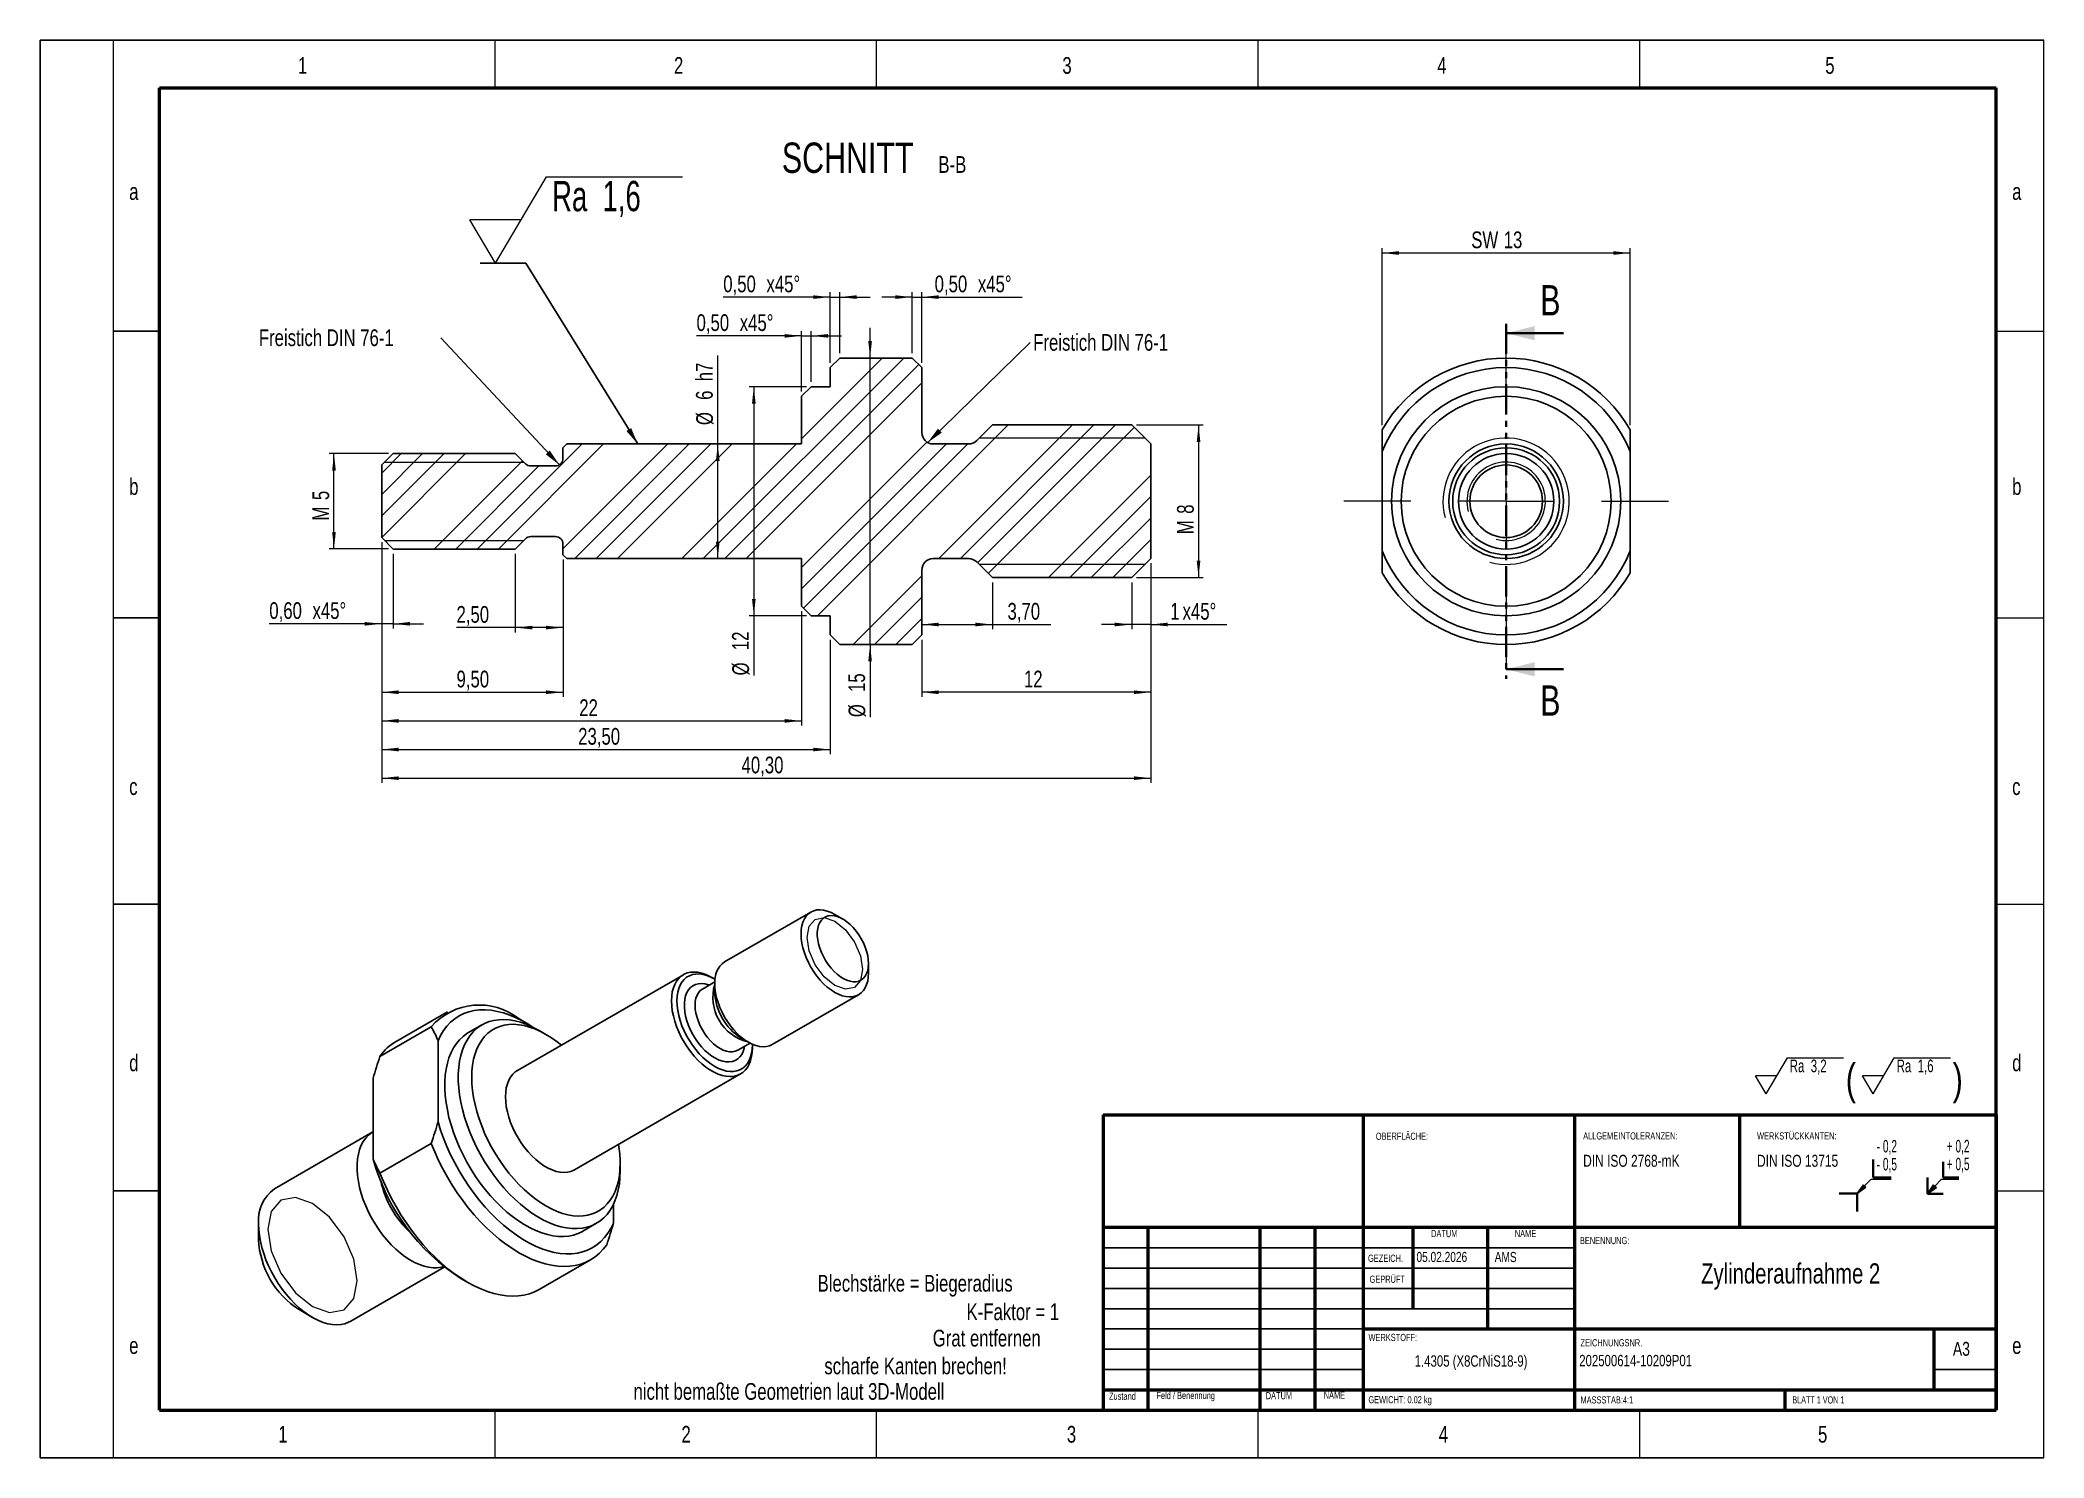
# Model space of a CAD drawing. Header units: millimetres. Extents: x 0 to 420, y 0 to 297.
import ezdxf

# ---------------------------------------------------------------- set-up
doc = ezdxf.new("R2010")
doc.units = ezdxf.units.MM
doc.header["$PDSIZE"] = -1
doc.linetypes.add('PHANTOM', pattern=[12.7, 6.35, -1.27, 1.27, -1.27, 1.27, -1.27])
doc.styles.add('SLDTEXTSTYLE0', font='TXT', dxfattribs={"width": 0.605})
doc.styles.add('SLDTEXTSTYLE1', font='TXT', dxfattribs={"width": 0.678571})
doc.styles.add('SLDTEXTSTYLE2', font='TXT', dxfattribs={"width": 0.75})
doc.styles.add('SLDTEXTSTYLE3', font='TXT', dxfattribs={"width": 0.692308})
doc.dimstyles.new('SLDDIMSTYLE0', dxfattribs={"dimtxt": 3.5, "dimasz": 3.556, "dimexe": 0, "dimexo": 0.0625, "dimgap": 0.875, "dimtad": 1, "dimlfac": 0.25, "dimrnd": 1e-09, "dimzin": 12, "dimdsep": 46, "dimtxsty": 'SLDTEXTSTYLE2', "dimsah": 1, "dimcen": 0.09, "dimadec": 0, "dimazin": 3, "dimtfac": 1, "dimtdec": 3, "dimtofl": 0, "dimtmove": 0, "dimatfit": 3, "dimfxl": 1, "dimfrac": 2, "dimtolj": 1, "dimtzin": 12, "dimarcsym": 0})
doc.dimstyles.new('SLDDIMSTYLE1', dxfattribs={"dimtxt": 3.5, "dimasz": 3.556, "dimexe": 0, "dimexo": 0.0625, "dimgap": 0.875, "dimtad": 1, "dimlfac": 0.25, "dimrnd": 1e-09, "dimzin": 12, "dimdsep": 46, "dimtxsty": 'SLDTEXTSTYLE2', "dimsah": 1, "dimcen": 0.09, "dimadec": 0, "dimazin": 3, "dimtfac": 1, "dimtdec": 3, "dimtmove": 0, "dimatfit": 0, "dimfxl": 1, "dimfrac": 2, "dimtolj": 1, "dimtzin": 12, "dimarcsym": 0})
doc.dimstyles.new('SLDDIMSTYLE2', dxfattribs={"dimtxt": 3.5, "dimasz": 3.556, "dimexe": 0, "dimexo": 0.0625, "dimgap": 0.875, "dimtad": 1, "dimlfac": 0.25, "dimrnd": 1e-09, "dimzin": 12, "dimdsep": 46, "dimtxsty": 'SLDTEXTSTYLE2', "dimsah": 1, "dimcen": 0.09, "dimadec": 0, "dimazin": 3, "dimtfac": 1, "dimtdec": 3, "dimtofl": 0, "dimtmove": 0, "dimatfit": 3, "dimfxl": 1, "dimfrac": 2, "dimtolj": 1, "dimarcsym": 0})
doc.dimstyles.new('SLDDIMSTYLE3', dxfattribs={"dimtxt": 3.5, "dimasz": 3.556, "dimexe": 0, "dimexo": 0.0625, "dimgap": 0.875, "dimtad": 1, "dimlfac": 0.25, "dimrnd": 1e-09, "dimdsep": 46, "dimtxsty": 'SLDTEXTSTYLE2', "dimsah": 1, "dimcen": 0.09, "dimadec": 0, "dimazin": 2, "dimtfac": 1, "dimtdec": 3, "dimtmove": 0, "dimatfit": 0, "dimfxl": 1, "dimfrac": 2, "dimtolj": 1, "dimtzin": 12, "dimarcsym": 0})
doc.dimstyles.new('SLDDIMSTYLE4', dxfattribs={"dimtxt": 0.18, "dimasz": 3.556, "dimexe": 0, "dimexo": 0.0625, "dimgap": 0, "dimtad": 0, "dimtih": 1, "dimtoh": 1, "dimdec": 0, "dimrnd": 1e-09, "dimzin": 0, "dimdsep": 46, "dimtxsty": 'Standard', "dimsah": 1, "dimcen": 0.09, "dimadec": 0, "dimazin": 0, "dimtfac": 3.556, "dimtdec": 0, "dimtofl": 0, "dimtmove": 0, "dimatfit": 3, "dimfxl": 1, "dimfrac": 2, "dimtolj": 1, "dimtzin": 0, "dimarcsym": 0})

msp = doc.modelspace()

# ---------------------------------------------------------------- texts
at = {"color": 7, "linetype": 'Continuous', "lineweight": 0}
for s, insert, char_height, attachment_point, style in [('1', (54.045, 293.436), 3.5, 1, 'SLDTEXTSTYLE2'), ('2', (132.859, 293.436), 3.5, 1, 'SLDTEXTSTYLE2'), ('3', (214.256, 293.436), 3.5, 1, 'SLDTEXTSTYLE2'), ('4', (292.836, 293.436), 3.5, 1, 'SLDTEXTSTYLE2'), ('5', (374.145, 293.436), 3.5, 1, 'SLDTEXTSTYLE2'), ('a', (18.679, 267.017), 3.5, 1, 'SLDTEXTSTYLE2'), ('a', (413.315, 267.017), 3.5, 1, 'SLDTEXTSTYLE2'), ('b', (18.679, 205.231), 3.5, 1, 'SLDTEXTSTYLE2'), ('b', (413.315, 205.231), 3.5, 1, 'SLDTEXTSTYLE2'), ('c', (18.679, 142.374), 3.5, 1, 'SLDTEXTSTYLE2'), ('c', (413.315, 142.374), 3.5, 1, 'SLDTEXTSTYLE2'), ('d', (18.679, 84.517), 3.5, 1, 'SLDTEXTSTYLE2'), ('d', (413.315, 84.517), 3.5, 1, 'SLDTEXTSTYLE2'), ('OBERFLÄCHE:', (279.951, 68.151), 1.5, 1, 'SLDTEXTSTYLE2'), ('DATUM', (291.536, 47.758), 1.5, 1, 'SLDTEXTSTYLE2'), ('NAME', (309.084, 47.758), 1.5, 1, 'SLDTEXTSTYLE2'), ('BENENNUNG:', (322.731, 46.302), 1.5, 1, 'SLDTEXTSTYLE2'), ('GEZEICH.', (278.316, 42.584), 1.5, 1, 'SLDTEXTSTYLE2'), ('05.02.2026', (288.472, 43.173), 2.1167, 1, 'SLDTEXTSTYLE2'), ('AMS', (304.868, 43.16), 2.1167, 1, 'SLDTEXTSTYLE2'), ('Blechstärke = Biegeradius', (162.956, 38.351), 3.5, 1, 'SLDTEXTSTYLE2'), ('GEPRÜFT', (278.64, 38.199), 1.5, 1, 'SLDTEXTSTYLE2'), ('Zylinderaufnahme 2', (366.903, 40.78), 4.23333, 2, 'SLDTEXTSTYLE2'), ('K-Faktor = 1', (194.174, 32.382), 3.5, 1, 'SLDTEXTSTYLE2'), ('Grat entfernen', (187.087, 26.861), 3.5, 1, 'SLDTEXTSTYLE2'), ('WERKSTOFF:', (278.421, 26.01), 1.5, 1, 'SLDTEXTSTYLE2'), ('e', (18.679, 25.307), 3.5, 1, 'SLDTEXTSTYLE2'), ('scharfe Kanten brechen!', (164.366, 21.036), 3.5, 1, 'SLDTEXTSTYLE2'), ('1.4305 (X8CrNiS18-9)', (299.911, 21.509), 2.38125, 2, 'SLDTEXTSTYLE2'), ('202500614-10209P01', (322.588, 21.598), 2.38125, 1, 'SLDTEXTSTYLE2'), ('ZEICHNUNGSNR.', (322.849, 24.892), 1.5, 1, 'SLDTEXTSTYLE2'), ('A3', (400.896, 24.324), 2.9104, 1, 'SLDTEXTSTYLE2'), ('e', (413.315, 25.307), 3.5, 1, 'SLDTEXTSTYLE2'), ('nicht bemaßte Geometrien laut 3D-Modell', (124.374, 15.693), 3.5, 1, 'SLDTEXTSTYLE2'), ('Zustand', (224.035, 13.697), 1.5, 1, 'SLDTEXTSTYLE2'), ('Feld / Benennung', (233.972, 13.846), 1.5, 1, 'SLDTEXTSTYLE2'), ('DATUM', (256.885, 13.809), 1.5, 1, 'SLDTEXTSTYLE2'), ('NAME', (269.035, 13.937), 1.5, 1, 'SLDTEXTSTYLE2'), ('GEWICHT: 0.02 kg', (278.393, 12.973), 1.4986, 1, 'SLDTEXTSTYLE2'), ('MASSSTAB:4:1', (322.849, 12.924), 1.5, 1, 'SLDTEXTSTYLE2'), ('BLATT 1 VON 1', (367.254, 12.924), 1.5, 1, 'SLDTEXTSTYLE3'), ('1', (49.926, 6.722), 3.5, 1, 'SLDTEXTSTYLE2'), ('2', (134.423, 6.722), 3.5, 1, 'SLDTEXTSTYLE2'), ('3', (215.194, 6.722), 3.5, 1, 'SLDTEXTSTYLE2'), ('4', (293.141, 6.722), 3.5, 1, 'SLDTEXTSTYLE2'), ('5', (372.627, 6.722), 3.5, 1, 'SLDTEXTSTYLE2')]:
    msp.add_mtext(s, dxfattribs=dict(at, insert=insert, char_height=char_height, attachment_point=attachment_point, style=style))
at = {"color": 7, "linetype": 'Continuous', "char_height": 6.35, "attachment_point": 1, "style": 'SLDTEXTSTYLE2'}
for insert in [(314.406, 245.679), (314.406, 161.838)]:
    msp.add_mtext('B', dxfattribs=dict(at, insert=insert))

# ---------------------------------------------------------------- blocks, each defined once
blk = doc.blocks.new('SW_NOTE_0')
at = {"color": 0, "linetype": 'Continuous', "lineweight": 0, "insert": (0, 4.51), "char_height": 3.5, "attachment_point": 1, "style": 'SLDTEXTSTYLE0'}
blk.add_mtext('+ 0,5', dxfattribs=at)
blk = doc.blocks.new('SW_NOTE_0_1')
at = {"color": 0, "linetype": 'Continuous', "lineweight": 0, "insert": (0, 4.51), "char_height": 3.5, "attachment_point": 1, "style": 'SLDTEXTSTYLE0'}
blk.add_mtext('+ 0,2', dxfattribs=at)
blk = doc.blocks.new('SW_NOTE_0_2')
at = {"color": 0, "linetype": 'Continuous', "lineweight": 0, "insert": (0, 4.51), "char_height": 3.5, "attachment_point": 1, "style": 'SLDTEXTSTYLE0'}
blk.add_mtext('- 0,2', dxfattribs=at)
blk = doc.blocks.new('SW_NOTE_0_3')
at = {"color": 0, "linetype": 'Continuous', "lineweight": 0, "insert": (0, 4.51), "char_height": 3.5, "attachment_point": 1, "style": 'SLDTEXTSTYLE0'}
blk.add_mtext('- 0,5', dxfattribs=at)
blk = doc.blocks.new('Block3')
at = {"linetype": 'Continuous'}
for points in [[(735.45, 277.8), (737.92, 279.57), (737.22, 280.27)], [(755.16, 277.71), (757.62, 279.47), (756.78, 280.26)]]:
    blk.add_hatch(color=7, dxfattribs=at).paths.add_polyline_path(points, flags=0)
at = {"color": 7, "linetype": 'Continuous', "lineweight": 35}
for p, q in [((739.95, 287.3), (739.95, 282.3)), ((759.52, 286.66), (759.52, 282.3)), ((739.95, 282.3), (744.95, 282.3)), ((755.16, 277.71), (755.16, 282.3)), ((759.52, 282.3), (763.89, 282.3)), ((730.45, 277.8), (735.45, 277.8)), ((735.45, 277.8), (735.45, 272.8)), ((759.52, 277.71), (755.16, 277.71))]:
    blk.add_line(p, q, dxfattribs=at)
at = {"color": 7, "linetype": 'Continuous', "lineweight": 18}
for p, q in [((735.45, 277.8), (739.45, 281.8)), ((735.45, 277.8), (737.22, 280.27)), ((737.22, 280.27), (737.92, 279.57)), ((739.45, 281.8), (744.95, 281.8)), ((755.16, 277.71), (759.02, 281.8)), ((755.16, 277.71), (756.78, 280.26)), ((756.78, 280.26), (757.62, 279.47)), ((759.02, 281.8), (763.89, 281.8)), ((735.45, 277.8), (737.92, 279.57)), ((755.16, 277.71), (757.62, 279.47))]:
    blk.add_line(p, q, dxfattribs=at)
at = {"color": 7, "linetype": 'Continuous', "lineweight": 0}
for p in [(737.57, 279.92), (757.2, 279.87)]:
    blk.add_point(p, dxfattribs=at)
for name, p in [('SW_NOTE_0_2', (740.95, 288.28)), ('SW_NOTE_0_1', (760.52, 288.3)), ('SW_NOTE_0_3', (740.95, 283.28)), ('SW_NOTE_0', (760.52, 283.3))]:
    blk.add_blockref(name, p, dxfattribs=at)
blk = doc.blocks.new('SW_NOTE_0_4')
at = {"color": 0, "linetype": 'Continuous', "lineweight": 0}
for p, q in [((-4.95, -3.78), (-0.49, 3.78)), ((-0.49, 3.78), (11.28, 3.78)), ((17.46, -3.78), (21.92, 3.78)), ((21.92, 3.78), (33.69, 3.78)), ((-4.95, -3.78), (-7.18, 0)), ((-2.72, 0), (-7.18, 0)), ((17.46, -3.78), (15.23, 0)), ((19.69, 0), (15.23, 0))]:
    blk.add_line(p, q, dxfattribs=at)
at = {"color": 0, "linetype": 'Continuous', "lineweight": 0, "attachment_point": 1}
for s, insert, char_height, style in [('Ra  3,2', (0, 3.41), 2.646, 'SLDTEXTSTYLE1'), ('(', (11.75, 2.54), 6.35, 'SLDTEXTSTYLE2'), ('Ra  1,6', (22.41, 3.41), 2.646, 'SLDTEXTSTYLE1'), (')', (34.15, 2.54), 6.35, 'SLDTEXTSTYLE2')]:
    blk.add_mtext(s, dxfattribs=dict(at, insert=insert, char_height=char_height, style=style))
blk = doc.blocks.new('SW_NOTE_0_5')
at = {"color": 0, "linetype": 'Continuous', "lineweight": 0, "attachment_point": 1, "style": 'SLDTEXTSTYLE2'}
for s, insert, char_height in [('ALLGEMEINTOLERANZEN:', (0, 1.93), 1.5), ('DIN ISO 2768-mK', (0, -2.78), 2.5)]:
    blk.add_mtext(s, dxfattribs=dict(at, insert=insert, char_height=char_height))
blk = doc.blocks.new('SW_NOTE_0_6')
at = {"color": 0, "linetype": 'Continuous', "lineweight": 0, "attachment_point": 1, "style": 'SLDTEXTSTYLE2'}
for s, insert, char_height in [('WERKSTÜCKKANTEN:', (0, 1.93), 1.5), ('DIN ISO 13715', (0, -2.78), 2.5)]:
    blk.add_mtext(s, dxfattribs=dict(at, insert=insert, char_height=char_height))
blk = doc.blocks.new('_D')
at = {"color": 7, "linetype": 'Continuous', "lineweight": 0}
for p, q in [((281.27, 216.36), (281.27, 253.4)), ((281.27, 252.4), (333.27, 252.4)), ((333.27, 216.36), (333.27, 253.4))]:
    blk.add_line(p, q, dxfattribs=at)
at = {"color": 7, "linetype": 'Continuous', "lineweight": 18}
for points in [[(281.27, 252.4), (284.82, 252.01), (284.82, 252.78)], [(333.27, 252.4), (329.71, 252.78), (329.71, 252.01)]]:
    blk.add_solid(points, dxfattribs=at)
at = {"color": 7, "linetype": 'Continuous', "lineweight": 18, "char_height": 3.5, "attachment_point": 1, "style": 'SLDTEXTSTYLE2'}
for s, insert in [('SW', (299.95, 256.91)), ('13', (306.75, 256.91))]:
    blk.add_mtext(s, dxfattribs=dict(at, insert=insert))
blk = doc.blocks.new('SW_CENTERMARKSYMBOL_0')
at = {"color": 0, "linetype": 'Continuous', "lineweight": 18}
for p, q in [((0, 20), (0, 34)), ((0, 0), (0, 10)), ((-20, 0), (-34, 0)), ((0, 0), (-10, 0)), ((0, 0), (0, -10)), ((0, 0), (10, 0)), ((20, 0), (34, 0)), ((0, -20), (0, -34))]:
    blk.add_line(p, q, dxfattribs=at)
blk = doc.blocks.new('_D_1')
at = {"color": 7, "linetype": 'Continuous', "lineweight": 0}
for p, q in [((232.8, 187.4), (232.8, 159.4)), ((184.8, 171.4), (184.8, 159.4)), ((232.8, 160.4), (184.8, 160.4))]:
    blk.add_line(p, q, dxfattribs=at)
at = {"color": 7, "linetype": 'Continuous', "lineweight": 18}
for points in [[(184.8, 160.4), (188.35, 160.01), (188.35, 160.78)], [(232.8, 160.4), (229.24, 160.78), (229.24, 160.01)]]:
    blk.add_solid(points, dxfattribs=at)
at = {"color": 7, "linetype": 'Continuous', "lineweight": 18, "insert": (206.21, 164.91), "char_height": 3.5, "attachment_point": 1, "style": 'SLDTEXTSTYLE2'}
blk.add_mtext('12', dxfattribs=at)
blk = doc.blocks.new('_D_2')
at = {"color": 7, "linetype": 'Continuous', "lineweight": 0}
for p, q in [((71.6, 191.8), (71.6, 159.4)), ((109.6, 188.2), (109.6, 159.4)), ((71.6, 160.4), (109.6, 160.4))]:
    blk.add_line(p, q, dxfattribs=at)
at = {"color": 7, "linetype": 'Continuous', "lineweight": 18}
for points in [[(71.6, 160.4), (75.15, 160.01), (75.15, 160.78)], [(109.6, 160.4), (106.04, 160.78), (106.04, 160.01)]]:
    blk.add_solid(points, dxfattribs=at)
at = {"color": 7, "linetype": 'Continuous', "lineweight": 18, "insert": (87.28, 164.91), "char_height": 3.5, "attachment_point": 1, "style": 'SLDTEXTSTYLE2'}
blk.add_mtext('9,50', dxfattribs=at)
blk = doc.blocks.new('_D_3')
at = {"color": 7, "linetype": 'Continuous', "lineweight": 0}
for p, q in [((71.6, 191.8), (71.6, 153.4)), ((159.6, 177.4), (159.6, 153.4)), ((71.6, 154.4), (159.6, 154.4))]:
    blk.add_line(p, q, dxfattribs=at)
at = {"color": 7, "linetype": 'Continuous', "lineweight": 18}
for points in [[(71.6, 154.4), (75.15, 154.01), (75.15, 154.78)], [(159.6, 154.4), (156.04, 154.78), (156.04, 154.01)]]:
    blk.add_solid(points, dxfattribs=at)
at = {"color": 7, "linetype": 'Continuous', "lineweight": 18, "insert": (113.01, 158.91), "char_height": 3.5, "attachment_point": 1, "style": 'SLDTEXTSTYLE2'}
blk.add_mtext('22', dxfattribs=at)
blk = doc.blocks.new('_D_4')
at = {"color": 7, "linetype": 'Continuous', "lineweight": 0}
for p, q in [((71.6, 191.8), (71.6, 147.4)), ((165.6, 171.4), (165.6, 147.4)), ((71.6, 148.4), (165.6, 148.4))]:
    blk.add_line(p, q, dxfattribs=at)
at = {"color": 7, "linetype": 'Continuous', "lineweight": 18}
for points in [[(71.6, 148.4), (75.15, 148.01), (75.15, 148.78)], [(165.6, 148.4), (162.04, 148.78), (162.04, 148.01)]]:
    blk.add_solid(points, dxfattribs=at)
at = {"color": 7, "linetype": 'Continuous', "lineweight": 18, "insert": (112.78, 152.91), "char_height": 3.5, "attachment_point": 1, "style": 'SLDTEXTSTYLE2'}
blk.add_mtext('23,50', dxfattribs=at)
blk = doc.blocks.new('_D_5')
at = {"color": 7, "linetype": 'Continuous', "lineweight": 0}
for p, q in [((71.6, 191.8), (71.6, 141.4)), ((232.8, 187.4), (232.8, 141.4)), ((71.6, 142.4), (232.8, 142.4))]:
    blk.add_line(p, q, dxfattribs=at)
at = {"color": 7, "linetype": 'Continuous', "lineweight": 18}
for points in [[(71.6, 142.4), (75.15, 142.01), (75.15, 142.78)], [(232.8, 142.4), (229.24, 142.78), (229.24, 142.01)]]:
    blk.add_solid(points, dxfattribs=at)
at = {"color": 7, "linetype": 'Continuous', "lineweight": 18, "insert": (147.02, 146.91), "char_height": 3.5, "attachment_point": 1, "style": 'SLDTEXTSTYLE2'}
blk.add_mtext('40,30', dxfattribs=at)
blk = doc.blocks.new('_D_6')
at = {"color": 7, "linetype": 'Continuous', "lineweight": 0}
for p, q in [((173.96, 230.4), (173.96, 236.75)), ((173.96, 170.4), (173.96, 230.4)), ((173.96, 170.4), (173.96, 155.17))]:
    blk.add_line(p, q, dxfattribs=at)
at = {"color": 7, "linetype": 'Continuous', "lineweight": 18}
for points in [[(173.96, 230.4), (174.34, 233.95), (173.58, 233.95)], [(173.96, 170.4), (173.58, 166.84), (174.34, 166.84)]]:
    blk.add_solid(points, dxfattribs=at)
at = {"color": 7, "linetype": 'Continuous', "lineweight": 18, "char_height": 3.5, "attachment_point": 1, "rotation": 90, "style": 'SLDTEXTSTYLE2'}
for s, insert in [('15', (169.4, 160.45)), ('%%c', (169.45, 155.17))]:
    blk.add_mtext(s, dxfattribs=dict(at, insert=insert))
blk = doc.blocks.new('_D_7')
at = {"color": 7, "linetype": 'Continuous', "lineweight": 0}
for p, q in [((142.04, 212.4), (142.04, 230.93)), ((142.04, 188.4), (142.04, 212.4))]:
    blk.add_line(p, q, dxfattribs=at)
at = {"color": 7, "linetype": 'Continuous', "lineweight": 18}
for points in [[(142.04, 212.4), (141.65, 208.84), (142.42, 208.84)], [(142.04, 188.4), (142.42, 191.95), (141.65, 191.95)]]:
    blk.add_solid(points, dxfattribs=at)
at = {"color": 7, "linetype": 'Continuous', "lineweight": 18, "char_height": 3.5, "attachment_point": 1, "rotation": 90, "style": 'SLDTEXTSTYLE2'}
for s, insert in [('h7', (137.47, 225.52)), ('6', (137.47, 221.63)), ('%%c', (137.52, 216.35))]:
    blk.add_mtext(s, dxfattribs=dict(at, insert=insert))
blk = doc.blocks.new('_D_8')
at = {"color": 7, "linetype": 'Continuous', "lineweight": 0}
for p, q in [((160.6, 224.4), (148.59, 224.4)), ((149.59, 224.4), (149.59, 176.4)), ((160.6, 176.4), (148.59, 176.4)), ((149.59, 176.4), (149.59, 163.92))]:
    blk.add_line(p, q, dxfattribs=at)
at = {"color": 7, "linetype": 'Continuous', "lineweight": 18}
for points in [[(149.59, 224.4), (149.21, 220.84), (149.98, 220.84)], [(149.59, 176.4), (149.98, 179.95), (149.21, 179.95)]]:
    blk.add_solid(points, dxfattribs=at)
at = {"color": 7, "linetype": 'Continuous', "lineweight": 18, "char_height": 3.5, "attachment_point": 1, "rotation": 90, "style": 'SLDTEXTSTYLE2'}
for s, insert in [('12', (145.03, 169.2)), ('%%c', (145.08, 163.92))]:
    blk.add_mtext(s, dxfattribs=dict(at, insert=insert))
blk = doc.blocks.new('_D_9')
at = {"color": 7, "linetype": 'Continuous', "lineweight": 0}
for p, q in [((229.8, 216.4), (243.8, 216.4)), ((242.8, 216.4), (242.8, 184.4)), ((229.8, 184.4), (243.8, 184.4))]:
    blk.add_line(p, q, dxfattribs=at)
at = {"color": 7, "linetype": 'Continuous', "lineweight": 18}
for points in [[(242.8, 216.4), (242.42, 212.84), (243.18, 212.84)], [(242.8, 184.4), (243.18, 187.95), (242.42, 187.95)]]:
    blk.add_solid(points, dxfattribs=at)
at = {"color": 7, "linetype": 'Continuous', "lineweight": 18, "char_height": 3.5, "attachment_point": 1, "rotation": 90, "style": 'SLDTEXTSTYLE2'}
for s, insert in [('8', (238.29, 197.77)), ('M', (238.29, 193.49))]:
    blk.add_mtext(s, dxfattribs=dict(at, insert=insert))
blk = doc.blocks.new('_D_10')
at = {"color": 7, "linetype": 'Continuous', "lineweight": 0}
for p, q in [((199.6, 183.4), (199.6, 173.58)), ((184.8, 174.58), (199.6, 174.58)), ((199.6, 174.58), (211.81, 174.58))]:
    blk.add_line(p, q, dxfattribs=at)
at = {"color": 7, "linetype": 'Continuous', "lineweight": 18}
for points in [[(184.8, 174.58), (188.35, 174.2), (188.35, 174.97)], [(199.6, 174.58), (196.04, 174.97), (196.04, 174.2)]]:
    blk.add_solid(points, dxfattribs=at)
at = {"color": 7, "linetype": 'Continuous', "lineweight": 18, "insert": (202.76, 179.1), "char_height": 3.5, "attachment_point": 1, "style": 'SLDTEXTSTYLE2'}
blk.add_mtext('3,70', dxfattribs=at)
blk = doc.blocks.new('_D_11')
at = {"color": 7, "linetype": 'Continuous', "lineweight": 0}
for p, q in [((99.6, 189.4), (99.6, 172.94)), ((109.6, 188.2), (109.6, 172.94)), ((99.6, 173.94), (87.28, 173.94)), ((109.6, 173.94), (99.6, 173.94))]:
    blk.add_line(p, q, dxfattribs=at)
at = {"color": 7, "linetype": 'Continuous', "lineweight": 18}
for points in [[(99.6, 173.94), (103.15, 173.56), (103.15, 174.32)], [(109.6, 173.94), (106.04, 174.32), (106.04, 173.56)]]:
    blk.add_solid(points, dxfattribs=at)
at = {"color": 7, "linetype": 'Continuous', "lineweight": 18, "insert": (87.28, 178.45), "char_height": 3.5, "attachment_point": 1, "style": 'SLDTEXTSTYLE2'}
blk.add_mtext('2,50', dxfattribs=at)
blk = doc.blocks.new('_D_12')
at = {"color": 7, "linetype": 'Continuous', "lineweight": 0}
for p, q in [((73, 210.4), (60.6, 210.4)), ((61.6, 190.4), (61.6, 210.4)), ((73, 190.4), (60.6, 190.4))]:
    blk.add_line(p, q, dxfattribs=at)
at = {"color": 7, "linetype": 'Continuous', "lineweight": 18}
for points in [[(61.6, 210.4), (61.22, 206.84), (61.98, 206.84)], [(61.6, 190.4), (61.98, 193.95), (61.22, 193.95)]]:
    blk.add_solid(points, dxfattribs=at)
at = {"color": 7, "linetype": 'Continuous', "lineweight": 18, "char_height": 3.5, "attachment_point": 1, "rotation": 90, "style": 'SLDTEXTSTYLE2'}
for s, insert in [('5', (57.09, 200.64)), ('M', (57.09, 196.35))]:
    blk.add_mtext(s, dxfattribs=dict(at, insert=insert))
blk = doc.blocks.new('_D_13')
at = {"color": 7, "linetype": 'Continuous', "lineweight": 0}
for p, q in [((159.6, 223.4), (159.6, 236.04)), ((161.6, 225.4), (161.6, 236.04)), ((159.6, 235.04), (137.59, 235.04)), ((159.6, 235.04), (161.6, 235.04)), ((161.6, 235.04), (167.95, 235.04))]:
    blk.add_line(p, q, dxfattribs=at)
at = {"color": 7, "linetype": 'Continuous', "lineweight": 18}
for points in [[(159.6, 235.04), (156.04, 235.42), (156.04, 234.66)], [(161.6, 235.04), (165.15, 234.66), (165.15, 235.42)]]:
    blk.add_solid(points, dxfattribs=at)
at = {"color": 7, "linetype": 'Continuous', "lineweight": 18, "char_height": 3.5, "attachment_point": 1, "style": 'SLDTEXTSTYLE2'}
for s, insert in [('0,50', (137.59, 239.56)), ('x45°', (146.64, 239.56))]:
    blk.add_mtext(s, dxfattribs=dict(at, insert=insert))
blk = doc.blocks.new('_D_14')
at = {"color": 7, "linetype": 'Continuous', "lineweight": 0}
for p, q in [((165.6, 229.4), (165.6, 244.16)), ((167.6, 231.4), (167.6, 244.16)), ((165.6, 243.16), (143.19, 243.16)), ((165.6, 243.16), (167.6, 243.16)), ((167.6, 243.16), (173.95, 243.16))]:
    blk.add_line(p, q, dxfattribs=at)
at = {"color": 7, "linetype": 'Continuous', "lineweight": 18}
for points in [[(165.6, 243.16), (162.04, 243.54), (162.04, 242.78)], [(167.6, 243.16), (171.15, 242.78), (171.15, 243.54)]]:
    blk.add_solid(points, dxfattribs=at)
at = {"color": 7, "linetype": 'Continuous', "lineweight": 18, "char_height": 3.5, "attachment_point": 1, "style": 'SLDTEXTSTYLE2'}
for s, insert in [('0,50', (143.19, 247.67)), ('x45°', (152.24, 247.67))]:
    blk.add_mtext(s, dxfattribs=dict(at, insert=insert))
blk = doc.blocks.new('_D_15')
at = {"color": 7, "linetype": 'Continuous', "lineweight": 0}
for p, q in [((182.8, 231.4), (182.8, 244.16)), ((184.8, 229.4), (184.8, 244.16)), ((182.8, 243.16), (176.45, 243.16)), ((182.8, 243.16), (184.8, 243.16)), ((184.8, 243.16), (205.83, 243.16))]:
    blk.add_line(p, q, dxfattribs=at)
at = {"color": 7, "linetype": 'Continuous', "lineweight": 18}
for points in [[(182.8, 243.16), (179.24, 243.54), (179.24, 242.78)], [(184.8, 243.16), (188.35, 242.78), (188.35, 243.54)]]:
    blk.add_solid(points, dxfattribs=at)
at = {"color": 7, "linetype": 'Continuous', "lineweight": 18, "char_height": 3.5, "attachment_point": 1, "style": 'SLDTEXTSTYLE2'}
for s, insert in [('0,50', (187.49, 247.67)), ('x45°', (196.55, 247.67))]:
    blk.add_mtext(s, dxfattribs=dict(at, insert=insert))
blk = doc.blocks.new('_D_16')
at = {"color": 7, "linetype": 'Continuous', "lineweight": 0}
for p, q in [((232.8, 187.4), (232.8, 173.58)), ((228.8, 183.4), (228.8, 173.58)), ((228.8, 174.58), (222.45, 174.58)), ((232.8, 174.58), (228.8, 174.58)), ((232.8, 174.58), (248.73, 174.58))]:
    blk.add_line(p, q, dxfattribs=at)
at = {"color": 7, "linetype": 'Continuous', "lineweight": 18}
for points in [[(228.8, 174.58), (225.24, 174.97), (225.24, 174.2)], [(232.8, 174.58), (236.35, 174.2), (236.35, 174.97)]]:
    blk.add_solid(points, dxfattribs=at)
at = {"color": 7, "linetype": 'Continuous', "lineweight": 18, "char_height": 3.5, "attachment_point": 1, "style": 'SLDTEXTSTYLE2'}
for s, insert in [('1', (236.87, 179.1)), ('x45°', (239.45, 179.1))]:
    blk.add_mtext(s, dxfattribs=dict(at, insert=insert))
blk = doc.blocks.new('_D_17')
at = {"color": 7, "linetype": 'Continuous', "lineweight": 0}
for p, q in [((71.6, 191.8), (71.6, 173.73)), ((74, 189.4), (74, 173.73)), ((71.6, 174.73), (48.05, 174.73)), ((74, 174.73), (71.6, 174.73)), ((74, 174.73), (80.35, 174.73))]:
    blk.add_line(p, q, dxfattribs=at)
at = {"color": 7, "linetype": 'Continuous', "lineweight": 18}
for points in [[(71.6, 174.73), (68.04, 175.11), (68.04, 174.35)], [(74, 174.73), (77.55, 174.35), (77.55, 175.11)]]:
    blk.add_solid(points, dxfattribs=at)
at = {"color": 7, "linetype": 'Continuous', "lineweight": 18, "char_height": 3.5, "attachment_point": 1, "style": 'SLDTEXTSTYLE2'}
for s, insert in [('0,60', (48.05, 179.25)), ('x45°', (57.1, 179.25))]:
    blk.add_mtext(s, dxfattribs=dict(at, insert=insert))
blk = doc.blocks.new('SW_NOTE_0_7')
at = {"color": 0, "linetype": 'Continuous', "lineweight": 0, "attachment_point": 2, "style": 'SLDTEXTSTYLE2'}
for s, insert, char_height in [('SCHNITT', (16.07, 8.19), 6.35), ('B-B', (38.01, 5.35), 3.5)]:
    blk.add_mtext(s, dxfattribs=dict(at, insert=insert, char_height=char_height))
blk = doc.blocks.new('SW_NOTE_0_8')
at = {"color": 0, "linetype": 'Continuous', "lineweight": 0, "insert": (-38.15, 1.79), "char_height": 3.5, "attachment_point": 1, "style": 'SLDTEXTSTYLE2'}
blk.add_mtext('Freistich DIN 76-1', dxfattribs=at)
blk = doc.blocks.new('SW_NOTE_0_9')
at = {"color": 0, "linetype": 'Continuous', "lineweight": 0, "insert": (0.6, 1.75), "char_height": 3.5, "attachment_point": 1, "style": 'SLDTEXTSTYLE2'}
blk.add_mtext('Freistich DIN 76-1', dxfattribs=at)
blk = doc.blocks.new('SW_SFSYMBOL_0')
at = {"color": 0, "linetype": 'Continuous', "lineweight": 0}
for p, q in [((3.17, 0), (13.88, 18.14)), ((13.88, 18.14), (42.39, 18.14)), ((3.17, 0), (-2.18, 9.07)), ((8.53, 9.07), (-2.18, 9.07))]:
    blk.add_line(p, q, dxfattribs=at)
at = {"color": 0, "linetype": 'Continuous', "lineweight": 0, "insert": (15.05, 17.26), "char_height": 6.35, "attachment_point": 1, "style": 'SLDTEXTSTYLE1'}
blk.add_mtext('Ra  1,6', dxfattribs=at)

# ---------------------------------------------------------------- dimensions: what is measured, and where the dimension line sits
at = {"color": 7, "linetype": 'Continuous', "lineweight": 18}
for base, p1, p2, text, dimstyle, picture, middle in [((333.269, 252.396), (281.269, 215.362), (333.269, 215.362), 'SW<>', 'SLDDIMSTYLE0', '_D', (305.937, 252.396)), ((167.599, 243.159), (165.599, 228.396), (167.599, 230.396), '<>x45°', 'SLDDIMSTYLE3', '_D_14', (152.352, 243.159)), ((184.799, 243.159), (182.799, 230.396), (184.799, 228.396), '<>x45°', 'SLDDIMSTYLE3', '_D_15', (196.66, 243.159)), ((161.599, 235.044), (159.599, 222.396), (161.599, 224.396), '<>x45°', 'SLDDIMSTYLE3', '_D_13', (146.752, 235.044)), ((71.599, 174.734), (73.999, 190.396), (71.599, 192.796), '<>x45°', 'SLDDIMSTYLE3', '_D_17', (57.218, 174.734)), ((228.799, 174.585), (232.799, 188.396), (228.799, 184.396), '<>x45°', 'SLDDIMSTYLE1', '_D_16', (242.799, 174.585))]:
    dim = msp.add_linear_dim(base=base, p1=p1, p2=p2, text=text, dimstyle=dimstyle, dxfattribs=at)
    dim.commit()
    dim.dimension.update_dxf_attribs({"geometry": picture, "text_midpoint": middle, "dimtype": 160})
for base, p1, p2, text, dimstyle, picture, middle in [((173.96, 230.396), (167.599, 170.396), (167.599, 230.396), '%%c<>', 'SLDDIMSTYLE1', '_D_6', (173.96, 160.396)), ((142.036, 212.396), (159.599, 188.396), (159.599, 212.396), '%%c<>h7', 'SLDDIMSTYLE2', '_D_7', (142.036, 223.64)), ((149.594, 176.396), (161.599, 224.396), (161.599, 176.396), '%%c<>', 'SLDDIMSTYLE0', '_D_8', (149.594, 169.148)), ((242.799, 184.396), (228.799, 216.396), (228.799, 184.396), 'M<>', 'SLDDIMSTYLE0', '_D_9', (242.799, 196.924)), ((61.599, 210.396), (73.999, 190.396), (73.999, 210.396), 'M<>', 'SLDDIMSTYLE1', '_D_12', (61.599, 199.785))]:
    dim = msp.add_linear_dim(base=base, p1=p1, p2=p2, angle=90, text=text, dimstyle=dimstyle, dxfattribs=at)
    dim.commit()
    dim.dimension.update_dxf_attribs({"geometry": picture, "text_midpoint": middle, "dimtype": 160})
for base, p1, p2, picture, middle in [((109.599, 160.396), (71.599, 192.796), (109.599, 189.196), '_D_2', (91.808, 160.396)), ((159.599, 154.396), (71.599, 192.796), (159.599, 178.396), '_D_3', (115.599, 154.396)), ((165.599, 148.396), (71.599, 192.796), (165.599, 172.396), '_D_4', (118.599, 148.396)), ((232.799, 142.396), (71.599, 192.796), (232.799, 188.396), '_D_5', (152.836, 142.396)), ((99.599, 173.941), (109.599, 189.196), (99.599, 190.396), '_D_11', (91.808, 173.941)), ((184.799, 160.396), (232.799, 188.396), (184.799, 172.396), '_D_1', (208.799, 160.396)), ((199.599, 174.585), (184.799, 172.396), (199.599, 184.396), '_D_10', (207.284, 174.585))]:
    dim = msp.add_linear_dim(base=base, p1=p1, p2=p2, dimstyle='SLDDIMSTYLE0', dxfattribs=at)
    dim.commit()
    dim.dimension.update_dxf_attribs({"geometry": picture, "text_midpoint": middle, "dimtype": 160})

# ---------------------------------------------------------------- hatches: boundary and pattern name
at = {"linetype": 'Continuous', "lineweight": 18}
h = msp.add_hatch(dxfattribs=at)
h.set_pattern_fill('DIN 201 Stahl und Stahlguss', style=0, pattern_type=2)
h.set_pattern_definition([(45, (0, 0), (-13.4704, 13.4704), []), (45, (4.49, 0), (-13.4704, 13.4704), []), (45, (8.98, 0), (-13.4704, 13.4704), []), (45, (13.47, 0), (-13.4704, 13.4704), [])])
edge = h.paths.add_edge_path(flags=0)
edge.add_line((167.599, 170.396), (182.799, 170.396))
edge.add_line((182.799, 170.396), (184.799, 172.396))
edge.add_line((184.799, 172.396), (184.799, 185.996))
edge.add_arc((187.199, 185.996), 2.4, 90, 180, ccw=False)
edge.add_line((187.199, 188.396), (194.605, 188.396))
edge.add_arc((194.605, 185.996), 2.4, 45, 90, ccw=False)
edge.add_line((196.302, 187.693), (199.599, 184.396))
edge.add_line((199.599, 184.396), (228.799, 184.396))
edge.add_line((228.799, 184.396), (232.799, 188.396))
edge.add_line((232.799, 188.396), (232.799, 212.396))
edge.add_line((232.799, 212.396), (228.799, 216.396))
edge.add_line((228.799, 216.396), (199.599, 216.396))
edge.add_line((199.599, 216.396), (196.302, 213.098))
edge.add_arc((194.605, 214.796), 2.4, 270, 315, ccw=False)
edge.add_line((194.605, 212.396), (187.199, 212.396))
edge.add_arc((187.199, 214.796), 2.4, 180, 270, ccw=False)
edge.add_line((184.799, 214.796), (184.799, 228.396))
edge.add_line((184.799, 228.396), (182.799, 230.396))
edge.add_line((182.799, 230.396), (167.599, 230.396))
edge.add_line((167.599, 230.396), (165.599, 228.396))
edge.add_line((165.599, 228.396), (165.599, 224.396))
edge.add_line((165.599, 224.396), (161.599, 224.396))
edge.add_line((161.599, 224.396), (159.599, 222.396))
edge.add_line((159.599, 222.396), (159.599, 212.396))
edge.add_line((159.599, 212.396), (110.399, 212.396))
edge.add_line((110.399, 212.396), (109.599, 211.596))
edge.add_line((109.599, 211.596), (109.599, 209.396))
edge.add_arc((107.999, 209.396), 1.6, 270, 360, ccw=False)
edge.add_line((107.999, 207.796), (102.862, 207.796))
edge.add_arc((102.862, 209.396), 1.6, 225, 270, ccw=False)
edge.add_line((101.73, 208.264), (99.599, 210.396))
edge.add_line((99.599, 210.396), (73.999, 210.396))
edge.add_line((73.999, 210.396), (71.599, 207.996))
edge.add_line((71.599, 207.996), (71.599, 192.796))
edge.add_line((71.599, 192.796), (73.999, 190.396))
edge.add_line((73.999, 190.396), (99.599, 190.396))
edge.add_line((99.599, 190.396), (101.73, 192.527))
edge.add_arc((102.862, 191.396), 1.6, 90, 135, ccw=False)
edge.add_line((102.862, 192.996), (107.999, 192.996))
edge.add_arc((107.999, 191.396), 1.6, 0, 90, ccw=False)
edge.add_line((109.599, 191.396), (109.599, 189.196))
edge.add_line((109.599, 189.196), (110.399, 188.396))
edge.add_line((110.399, 188.396), (159.599, 188.396))
edge.add_line((159.599, 188.396), (159.599, 178.396))
edge.add_line((159.599, 178.396), (161.599, 176.396))
edge.add_line((161.599, 176.396), (165.599, 176.396))
edge.add_line((165.599, 176.396), (165.599, 172.396))
edge.add_line((165.599, 172.396), (167.599, 170.396))

# ---------------------------------------------------------------- linework, layer by layer
at = {"color": 7, "linetype": 'Continuous', "lineweight": 25}
for p, q in [((0.004, 0.024), (0.004, 296.992)), ((0.004, 296.992), (419.975, 296.992)), ((15.338, 235.992), (25.004, 235.992)), ((165.599, 228.396), (167.599, 230.396)), ((165.599, 224.396), (165.599, 228.396)), ((167.599, 230.396), (182.799, 230.396)), ((182.799, 230.396), (184.799, 228.396)), ((184.799, 228.396), (184.799, 214.796)), ((159.599, 222.396), (161.599, 224.396)), ((161.599, 224.396), (165.599, 224.396)), ((159.599, 212.396), (159.599, 222.396)), ((196.302, 213.098), (199.599, 216.396)), ((199.599, 216.396), (228.799, 216.396)), ((228.799, 216.396), (232.799, 212.396)), ((71.599, 207.996), (73.999, 210.396)), ((73.999, 210.396), (99.599, 210.396)), ((99.599, 210.396), (101.73, 208.264)), ((109.599, 211.596), (110.399, 212.396)), ((109.599, 209.396), (109.599, 211.596)), ((110.399, 212.396), (159.599, 212.396)), ((187.199, 212.396), (194.605, 212.396)), ((232.799, 212.396), (232.799, 188.396)), ((281.269, 190.003), (281.269, 210.788)), ((333.269, 210.788), (333.269, 190.003)), ((71.599, 192.796), (71.599, 207.996)), ((102.862, 207.796), (107.999, 207.796)), ((73.999, 190.396), (71.599, 192.796)), ((99.599, 190.396), (73.999, 190.396)), ((101.73, 192.527), (99.599, 190.396)), ((107.999, 192.996), (102.862, 192.996)), ((109.599, 189.196), (109.599, 191.396)), ((110.399, 188.396), (109.599, 189.196)), ((159.599, 188.396), (110.399, 188.396)), ((159.599, 178.396), (159.599, 188.396)), ((184.799, 185.996), (184.799, 172.396)), ((194.605, 188.396), (187.199, 188.396)), ((199.599, 184.396), (196.302, 187.693)), ((232.799, 188.396), (228.799, 184.396)), ((228.799, 184.396), (199.599, 184.396)), ((161.599, 176.396), (159.599, 178.396)), ((165.599, 176.396), (161.599, 176.396)), ((165.599, 172.396), (165.599, 176.396)), ((15.338, 175.992), (25.004, 175.992)), ((167.599, 170.396), (165.599, 172.396)), ((184.799, 172.396), (182.799, 170.396)), ((182.799, 170.396), (167.599, 170.396)), ((15.338, 115.992), (25.004, 115.992)), ((161.561, 114.363), (143.459, 103.913)), ((168.258, 112.887), (166.562, 113.867)), ((134.822, 101.236), (100.033, 81.153)), ((173.631, 101.62), (173.631, 103.58)), ((141.395, 99.719), (138.819, 98.232)), ((141.389, 100.315), (140.823, 100.641)), ((141.387, 99.334), (141.387, 97.594)), ((153.458, 86.592), (171.56, 97.042)), ((85.376, 93.476), (74.628, 87.271)), ((81.99, 90.328), (71.242, 84.124)), ((92.619, 90.729), (89.79, 89.096)), ((101.793, 91.172), (100.379, 91.989)), ((106.035, 88.722), (104.621, 89.539)), ((83.405, 70.438), (83.405, 87.41)), ((146.218, 85.414), (148.795, 86.902)), ((146.95, 87.958), (148.457, 87.087)), ((149.307, 86.598), (149.307, 86.656)), ((149.307, 85.945), (149.307, 86.598)), ((112.032, 60.367), (146.821, 80.451)), ((69.828, 79.572), (69.828, 62.601)), ((69.748, 68.289), (49.101, 56.369)), ((71.242, 59.682), (81.99, 65.887)), ((121.588, 60.147), (121.588, 61.779)), ((15.338, 55.992), (25.004, 55.992)), ((120.174, 53.131), (120.174, 49.212)), ((45.787, 49.043), (45.787, 45.778)), ((113.788, 47.526), (116.617, 49.158)), ((321.575, 44.024), (222.775, 44.024)), ((65.1, 28.655), (84.722, 39.983)), ((104.626, 35.308), (115.374, 41.513)), ((321.575, 39.774), (222.775, 39.774)), ((88.21, 37.612), (89.624, 36.795)), ((321.575, 35.524), (222.775, 35.524)), ((54.27, 31.082), (57.098, 29.449)), ((321.575, 31.274), (222.775, 31.274)), ((277.375, 27.024), (222.775, 27.024)), ((277.375, 22.774), (222.775, 22.774)), ((277.375, 18.524), (222.775, 18.524)), ((409.975, 18.524), (396.975, 18.524)), ((0.004, 0.024), (419.975, 0.024))]:
    msp.add_line(p, q, dxfattribs=at)
at = {"color": 7, "linetype": 'Continuous', "lineweight": 18}
for p, q in [((15.338, 296.992), (15.338, 0.024)), ((95.3, 296.992), (95.3, 286.992)), ((175.262, 296.992), (175.262, 286.992)), ((255.224, 296.992), (255.224, 286.992)), ((335.186, 296.992), (335.186, 286.992)), ((419.975, 0.024), (419.975, 296.992)), ((409.975, 235.992), (419.975, 235.992)), ((231.561, 213.634), (196.837, 213.634)), ((72.219, 208.616), (101.379, 208.616)), ((72.219, 192.176), (101.379, 192.176)), ((231.561, 187.158), (196.837, 187.158)), ((409.975, 175.992), (419.975, 175.992)), ((409.975, 115.992), (419.975, 115.992)), ((409.975, 55.992), (419.975, 55.992)), ((95.3, 10.024), (95.3, 0.024)), ((175.262, 10.024), (175.262, 0.024)), ((255.224, 10.024), (255.224, 0.024)), ((335.186, 10.024), (335.186, 0.024))]:
    msp.add_line(p, q, dxfattribs=at)
at = {"color": 7, "linetype": 'Continuous', "lineweight": 50}
for p, q in [((25.004, 10.024), (25.004, 286.992)), ((25.004, 286.992), (409.975, 286.992)), ((409.975, 10.024), (409.975, 286.992)), ((222.775, 71.898), (409.975, 71.898)), ((222.775, 71.898), (222.775, 10.024)), ((277.375, 10.024), (277.375, 71.898)), ((321.575, 71.898), (321.575, 10.024)), ((356.167, 71.898), (356.167, 48.274)), ((409.975, 71.898), (409.975, 10.024)), ((409.975, 48.274), (222.775, 48.274)), ((232.177, 48.274), (232.177, 10.024)), ((255.668, 48.274), (255.668, 10.024)), ((267.174, 48.274), (267.174, 10.024)), ((287.775, 31.274), (287.775, 48.274)), ((303.375, 48.274), (303.375, 27.024)), ((277.375, 27.024), (409.975, 27.024)), ((396.975, 14.274), (396.975, 27.024)), ((222.775, 14.274), (409.975, 14.274)), ((365.775, 10.024), (365.775, 14.274)), ((25.004, 10.024), (409.975, 10.024))]:
    msp.add_line(p, q, dxfattribs=at)
at = {"color": 7, "linetype": 'PHANTOM', "lineweight": 35}
msp.add_line((307.269, 237.596), (307.269, 163.196), dxfattribs=at)
at = {"color": 7, "linetype": 'Continuous', "lineweight": 35}
for p, q in [((319.269, 235.596), (307.269, 235.596)), ((319.269, 165.196), (307.269, 165.196))]:
    msp.add_line(p, q, dxfattribs=at)
at = {"color": 7, "linetype": 'Continuous', "lineweight": 25, "flags": 128}
for points in [[(173.631, 101.62), (173.587, 100.732), (173.454, 99.906), (173.235, 99.152), (172.931, 98.482), (172.548, 97.902), (172.089, 97.42), (171.56, 97.042), (170.969, 96.773), (170.322, 96.617), (169.628, 96.574), (168.896, 96.647), (168.134, 96.833), (167.352, 97.131), (166.56, 97.537), (165.769, 98.045), (164.987, 98.65), (164.225, 99.343), (163.492, 100.117), (162.798, 100.96), (162.152, 101.863), (161.56, 102.815), (161.032, 103.803), (160.573, 104.814), (160.19, 105.837), (159.886, 106.858), (159.667, 107.865), (159.534, 108.844), (159.489, 109.784), (159.534, 110.673), (159.667, 111.499), (159.886, 112.252), (160.19, 112.923), (160.573, 113.503), (161.032, 113.985), (161.56, 114.362), (162.152, 114.631), (162.798, 114.788), (163.492, 114.83), (164.225, 114.758), (164.987, 114.571), (165.769, 114.273), (166.56, 113.868), (166.562, 113.867)], [(173.631, 103.58), (173.587, 104.399), (173.456, 105.255), (173.239, 106.135), (172.94, 107.024), (172.564, 107.907), (172.118, 108.771), (171.608, 109.599), (171.043, 110.38), (170.433, 111.101), (169.787, 111.748), (169.115, 112.313), (168.43, 112.785), (167.741, 113.157), (167.062, 113.422), (166.401, 113.577), (165.772, 113.619), (165.183, 113.547), (164.645, 113.362), (164.165, 113.067), (163.754, 112.667), (163.416, 112.17), (163.157, 111.582), (162.983, 110.913), (162.895, 110.175), (162.895, 109.38), (162.983, 108.541), (163.157, 107.671), (163.416, 106.784), (163.754, 105.896), (164.165, 105.021), (164.645, 104.174), (165.183, 103.367), (165.772, 102.615), (166.401, 101.929), (167.062, 101.322), (167.741, 100.803), (168.43, 100.38), (169.115, 100.061), (169.787, 99.85), (170.433, 99.752), (171.043, 99.767), (171.608, 99.896), (172.118, 100.136), (172.564, 100.484), (172.94, 100.933), (173.239, 101.477), (173.456, 102.107), (173.587, 102.811), (173.631, 103.58)], [(149.307, 85.945), (149.263, 84.979), (149.133, 84.073), (148.918, 83.236), (148.619, 82.478), (148.241, 81.805), (147.786, 81.226), (147.26, 80.744), (146.668, 80.367), (146.016, 80.097), (145.31, 79.937), (144.559, 79.889), (143.769, 79.954), (142.949, 80.13), (142.107, 80.416), (141.252, 80.81), (140.392, 81.306), (139.537, 81.9), (138.695, 82.586), (137.875, 83.356), (137.085, 84.204), (136.333, 85.119), (135.628, 86.094), (134.976, 87.117), (134.383, 88.178), (133.857, 89.266), (133.403, 90.371), (133.024, 91.481), (132.726, 92.584), (132.51, 93.669), (132.38, 94.726), (132.336, 95.742), (132.38, 96.708), (132.51, 97.614), (132.726, 98.451), (133.024, 99.209), (133.403, 99.882), (133.857, 100.462), (134.383, 100.943), (134.976, 101.32), (135.628, 101.59), (136.333, 101.75), (137.085, 101.798), (137.875, 101.733), (138.695, 101.557), (139.537, 101.271), (140.392, 100.878), (140.823, 100.641)], [(141.439, 100.286), (141.387, 100.315), (140.56, 100.743), (139.741, 101.066), (138.94, 101.281), (138.166, 101.384), (137.428, 101.376), (136.732, 101.256), (136.088, 101.026), (135.502, 100.687), (134.98, 100.244), (134.529, 99.702), (134.153, 99.066), (133.855, 98.344), (133.641, 97.544), (133.511, 96.673), (133.468, 95.742), (133.511, 94.761), (133.641, 93.741), (133.855, 92.692), (134.153, 91.627), (134.529, 90.557), (134.98, 89.493), (135.502, 88.448), (136.088, 87.433), (136.732, 86.459), (137.428, 85.536), (138.166, 84.675), (138.94, 83.885), (139.741, 83.175), (140.56, 82.553), (141.387, 82.025), (142.215, 81.597), (143.034, 81.274), (143.835, 81.06), (144.609, 80.956), (145.347, 80.964), (146.042, 81.084), (146.687, 81.315), (147.273, 81.653), (147.795, 82.096), (148.246, 82.638), (148.622, 83.274), (148.919, 83.996), (149.134, 84.797), (149.264, 85.667), (149.307, 86.598), (149.307, 86.598)], [(143.459, 103.913), (143.458, 103.912), (142.93, 103.535), (142.471, 103.053), (142.088, 102.473), (141.784, 101.802), (141.565, 101.049), (141.432, 100.223), (141.387, 99.334), (141.432, 98.394), (141.565, 97.415), (141.784, 96.408), (142.088, 95.387), (142.471, 94.364), (142.93, 93.353), (143.458, 92.365), (144.05, 91.413), (144.696, 90.51), (145.39, 89.667), (146.123, 88.893), (146.885, 88.2), (147.667, 87.595), (148.458, 87.087), (149.25, 86.681), (150.032, 86.383), (150.794, 86.197), (151.527, 86.124), (152.221, 86.167), (152.867, 86.323), (153.458, 86.592)], [(103.261, 90.261), (102.463, 90.772), (101.116, 91.549), (99.773, 92.219), (98.438, 92.779), (97.12, 93.225), (95.822, 93.555), (94.553, 93.77), (93.317, 93.866), (92.12, 93.844), (90.968, 93.704), (89.866, 93.446), (88.819, 93.072), (87.832, 92.584), (86.91, 91.983), (86.056, 91.273), (85.276, 90.456), (84.571, 89.538), (83.947, 88.52), (83.405, 87.41)], [(89.79, 89.096), (89.469, 88.9), (88.659, 88.306), (87.917, 87.608), (87.248, 86.809), (86.655, 85.913), (86.14, 84.926), (85.707, 83.852), (85.358, 82.697), (85.095, 81.467), (84.918, 80.169), (84.83, 78.809), (84.83, 77.394), (84.918, 75.931), (85.095, 74.429), (85.358, 72.895), (85.707, 71.337), (86.14, 69.764), (86.655, 68.183), (87.248, 66.602), (87.917, 65.03), (88.659, 63.476), (89.469, 61.946), (90.343, 60.45), (91.277, 58.995), (92.266, 57.588), (93.304, 56.238), (94.387, 54.95), (95.508, 53.732), (96.662, 52.59), (97.843, 51.529), (99.044, 50.557), (100.259, 49.677), (101.483, 48.894), (102.708, 48.212), (103.929, 47.635), (105.138, 47.166), (106.33, 46.807), (107.498, 46.56), (108.636, 46.427), (109.739, 46.408), (110.8, 46.502), (111.814, 46.711), (112.776, 47.032), (113.681, 47.464), (113.788, 47.526)], [(121.588, 60.147), (121.544, 58.758), (121.412, 57.428), (121.192, 56.163), (120.885, 54.97), (120.494, 53.855), (120.02, 52.824), (119.466, 51.882), (118.834, 51.034), (118.128, 50.285), (117.352, 49.638), (116.509, 49.097), (115.604, 48.665), (114.642, 48.344), (113.628, 48.135), (112.567, 48.04), (111.464, 48.06), (110.326, 48.193), (109.158, 48.44), (107.966, 48.799), (106.757, 49.268), (105.537, 49.845), (104.311, 50.527), (103.088, 51.31), (101.872, 52.19), (100.671, 53.162), (99.49, 54.222), (98.336, 55.365), (97.215, 56.583), (96.133, 57.87), (95.094, 59.221), (94.105, 60.628), (93.172, 62.083), (92.297, 63.579), (91.487, 65.109), (90.746, 66.663), (90.077, 68.235), (89.483, 69.815), (88.969, 71.397), (88.536, 72.97), (88.187, 74.528), (87.923, 76.062), (87.747, 77.564), (87.658, 79.027), (87.658, 80.442), (87.747, 81.802), (87.923, 83.1), (88.187, 84.33), (88.536, 85.485), (88.969, 86.559), (89.483, 87.546), (90.077, 88.441), (90.746, 89.24), (91.487, 89.939), (92.297, 90.533), (93.172, 91.02), (94.105, 91.397), (95.094, 91.662), (96.133, 91.813), (97.215, 91.851), (98.336, 91.775), (99.49, 91.585), (100.671, 91.282), (101.872, 90.867), (103.088, 90.344), (104.311, 89.714), (104.621, 89.539)], [(109.253, 86.475), (108.351, 87.185), (107.195, 88.002), (106.032, 88.724), (104.87, 89.345), (103.714, 89.862), (102.57, 90.272), (101.447, 90.573), (100.349, 90.763), (99.282, 90.841), (98.254, 90.807), (97.269, 90.661), (96.333, 90.404), (95.451, 90.037), (94.628, 89.562), (93.87, 88.981), (93.179, 88.299), (92.56, 87.519), (92.016, 86.645), (91.551, 85.683), (91.167, 84.636), (90.866, 83.513), (90.649, 82.317), (90.519, 81.058), (90.476, 79.74), (90.519, 78.373), (90.649, 76.963), (90.866, 75.518), (91.167, 74.046), (91.551, 72.557), (92.016, 71.057), (92.56, 69.555), (93.179, 68.061), (93.87, 66.581), (94.628, 65.125), (95.451, 63.7), (96.333, 62.314), (97.269, 60.976), (98.254, 59.693), (99.282, 58.471), (100.349, 57.319), (101.447, 56.241), (102.57, 55.245), (103.714, 54.335), (104.87, 53.517), (106.032, 52.796), (107.195, 52.175), (108.351, 51.658), (109.494, 51.248), (110.617, 50.947), (111.715, 50.757), (112.782, 50.679), (113.81, 50.712), (114.795, 50.859), (115.731, 51.116), (116.613, 51.483), (117.436, 51.958), (118.195, 52.538), (118.885, 53.22), (119.504, 54.001), (120.048, 54.875), (120.513, 55.837), (120.897, 56.883), (121.198, 58.007), (121.415, 59.202), (121.545, 60.462), (121.588, 61.779), (121.588, 61.779)], [(100.033, 81.153), (99.594, 80.859), (99.068, 80.378), (98.613, 79.798), (98.234, 79.125), (97.936, 78.367), (97.72, 77.531), (97.59, 76.625), (97.547, 75.658), (97.59, 74.642), (97.72, 73.586), (97.936, 72.5), (98.234, 71.397), (98.613, 70.288), (99.068, 69.183), (99.594, 68.094), (100.186, 67.033), (100.838, 66.01), (101.544, 65.036), (102.295, 64.12), (103.085, 63.273), (103.905, 62.502), (104.747, 61.816), (105.602, 61.222), (106.462, 60.726), (107.317, 60.333), (108.159, 60.046), (108.979, 59.87), (109.769, 59.806), (110.52, 59.853), (111.226, 60.013), (111.878, 60.283), (112.032, 60.367)], [(69.828, 68.334), (69.487, 68.127), (68.836, 67.625), (68.255, 67.019), (67.748, 66.315), (67.319, 65.518), (66.972, 64.634), (66.71, 63.671), (66.534, 62.635), (66.445, 61.535), (66.445, 60.379), (66.534, 59.176), (66.71, 57.937), (66.972, 56.67), (67.319, 55.386), (67.748, 54.094), (68.255, 52.805), (68.836, 51.528), (69.487, 50.274), (70.202, 49.053), (70.977, 47.874), (71.804, 46.746), (72.679, 45.678), (73.592, 44.679), (74.539, 43.756), (75.51, 42.917), (76.499, 42.168), (77.498, 41.515), (78.498, 40.963), (79.493, 40.516), (80.474, 40.178), (81.434, 39.952), (82.365, 39.839), (83.26, 39.84), (84.111, 39.956), (84.6, 40.08)], [(83.405, 70.438), (83.947, 68.702), (84.571, 66.963), (85.276, 65.231), (86.056, 63.514), (86.91, 61.818), (87.832, 60.152), (88.819, 58.525), (89.866, 56.942), (90.968, 55.412), (92.12, 53.942), (93.317, 52.538), (94.553, 51.207), (95.822, 49.955), (97.12, 48.788), (98.438, 47.712), (99.773, 46.731), (101.116, 45.849), (102.463, 45.072), (103.806, 44.402), (105.141, 43.843), (106.459, 43.397), (107.756, 43.066), (109.026, 42.852), (110.262, 42.756), (111.459, 42.778), (112.611, 42.918), (113.713, 43.175), (114.76, 43.549), (115.747, 44.038), (116.669, 44.638), (117.523, 45.348), (118.303, 46.165), (119.008, 47.084), (119.632, 48.101), (120.174, 49.212)], [(118.76, 44.66), (118.028, 43.719), (117.219, 42.88), (116.339, 42.146), (115.39, 41.522), (114.376, 41.009), (113.303, 40.609), (112.173, 40.325), (110.994, 40.158), (109.768, 40.108), (108.503, 40.175), (107.202, 40.36), (105.872, 40.661), (104.519, 41.078), (103.147, 41.608), (101.764, 42.249), (100.375, 42.998), (98.986, 43.853), (97.603, 44.809), (96.232, 45.862), (94.878, 47.008), (93.548, 48.242), (92.248, 49.559), (90.982, 50.953), (89.757, 52.418), (88.577, 53.947), (87.448, 55.535), (86.374, 57.174), (85.361, 58.857), (84.412, 60.578), (83.531, 62.328), (82.723, 64.1), (81.99, 65.887)], [(71.242, 59.682), (71.975, 57.895), (72.783, 56.123), (73.664, 54.373), (74.613, 52.652), (75.626, 50.969), (76.7, 49.33), (77.829, 47.742), (79.009, 46.213), (80.234, 44.748), (81.5, 43.354), (82.8, 42.038), (84.13, 40.803), (85.484, 39.657), (86.855, 38.604), (88.238, 37.648), (89.627, 36.793), (91.016, 36.044), (92.399, 35.403), (93.771, 34.873), (95.124, 34.457), (96.454, 34.155), (97.755, 33.971), (99.02, 33.903), (100.246, 33.953), (101.425, 34.121), (102.554, 34.405), (103.628, 34.804), (104.626, 35.308)], [(45.787, 49.043), (45.831, 47.863), (45.963, 46.641), (46.183, 45.387), (46.488, 44.11), (46.876, 42.82), (47.344, 41.529), (47.889, 40.244), (48.505, 38.978), (49.189, 37.739), (49.935, 36.538), (50.737, 35.383), (51.589, 34.285), (52.483, 33.25), (53.414, 32.288), (54.374, 31.406), (55.355, 30.611), (56.35, 29.909), (57.351, 29.306), (58.349, 28.806), (59.338, 28.414), (60.31, 28.132), (61.256, 27.962), (62.17, 27.906), (63.044, 27.964), (63.871, 28.137), (64.646, 28.422), (65.1, 28.655)]]:
    msp.add_lwpolyline(points, dxfattribs=at)
at = {"color": 7, "linetype": 'Continuous', "lineweight": 18, "flags": 128}
for points in [[(172.373, 102.347), (171.93, 100.034), (170.67, 98.583), (168.785, 98.217), (166.56, 98.99), (164.336, 100.785), (162.45, 103.329), (161.19, 106.234), (160.748, 109.058), (161.19, 111.371), (162.45, 112.821), (164.336, 113.187), (166.56, 112.414), (168.785, 110.619), (170.67, 108.076), (171.93, 105.171), (172.373, 102.347)], [(47.74, 47.916), (48.452, 43.368), (50.481, 38.69), (53.518, 34.594), (57.1, 31.703), (60.682, 30.458), (63.719, 31.048), (65.748, 33.383), (66.461, 37.108), (65.748, 41.656), (63.719, 46.335), (60.682, 50.431), (57.1, 53.322), (53.518, 54.567), (50.481, 53.977), (48.452, 51.641), (47.74, 47.916)]]:
    msp.add_lwpolyline(points, dxfattribs=at)
at = {"color": 8, "linetype": 'Continuous', "lineweight": 25, "flags": 128}
for points in [[(147.649, 86.24), (147.573, 85.873), (147.353, 85.167), (147.049, 84.546), (146.666, 84.018), (146.208, 83.59), (145.683, 83.268), (145.097, 83.057), (144.46, 82.961), (143.779, 82.979), (143.065, 83.113), (142.327, 83.359), (141.576, 83.716), (140.822, 84.177), (140.077, 84.736), (139.349, 85.385), (138.651, 86.116), (137.99, 86.917), (137.378, 87.778), (136.821, 88.687), (136.329, 89.631), (135.908, 90.596), (135.563, 91.57), (135.301, 92.537), (135.124, 93.486), (135.035, 94.402), (135.035, 95.273), (135.124, 96.086), (135.301, 96.83), (135.563, 97.495), (135.908, 98.071), (136.329, 98.55), (136.821, 98.925), (137.378, 99.192), (137.99, 99.345), (138.651, 99.385), (139.349, 99.309), (140.077, 99.118), (140.249, 99.058)], [(138.819, 98.232), (138.819, 98.232), (138.368, 97.898), (137.987, 97.46), (137.685, 96.926), (137.464, 96.305), (137.331, 95.607), (137.286, 94.844), (137.331, 94.029), (137.464, 93.177), (137.685, 92.302), (137.987, 91.418), (138.368, 90.541), (138.819, 89.687), (139.333, 88.868), (139.902, 88.101), (140.516, 87.397), (141.164, 86.769), (141.836, 86.227), (142.519, 85.781), (143.202, 85.438), (143.873, 85.205), (144.521, 85.085), (145.135, 85.08), (145.704, 85.191), (146.218, 85.414)]]:
    msp.add_lwpolyline(points, dxfattribs=at)
at = {"color": 7, "linetype": 'Continuous', "lineweight": 25}
for radius in [24, 22, 12, 11.2, 10, 7.6]:
    msp.add_circle((307.269, 200.396), radius, dxfattribs=at)
for centre, radius, start, end in [((307.269, 200.396), 30, 29.92643, 150.07357), ((307.269, 200.396), 28, 21.78679, 158.21321), ((187.199, 214.796), 2.4, 180, 270), ((194.605, 214.796), 2.4, 270, 315), ((102.862, 209.396), 1.6, 225, 270), ((107.999, 209.396), 1.6, 270, 0), ((102.862, 191.396), 1.6, 90, 135), ((107.999, 191.396), 1.6, 0, 90), ((307.269, 200.396), 28, 201.78679, 338.21321), ((187.199, 185.996), 2.4, 90, 180), ((194.605, 185.996), 2.4, 45, 90), ((307.269, 200.396), 30, 209.92643, 330.07357), ((92.057, 81.49), 13.396, 51.59866, 138.71854), ((79.965, 78.135), 10.58, 120.28901, 145.52617), ((97.499, 61.676), 24.089, 0.24559, 9.59167), ((111.735, 74.172), 43.475, 195.43591, 237.23978), ((53.848, 49.809), 8.097, 125.88828, 185.4239), ((64.188, 46.604), 18.42, 182.57027, 237.42435)]:
    msp.add_arc(centre, radius, start, end, dxfattribs=at)
at = {"color": 7, "linetype": 'Continuous', "lineweight": 18}
for radius in [13.238, 8.22]:
    msp.add_arc((307.269, 200.396), radius, 255, 195, dxfattribs=at)
at = {"color": 8, "linetype": 'Continuous', "lineweight": 25}
for centre, radius, start, end in [((150.641, 96.512), 9.628, 163.9769, 256.01772), ((153.411, 98.111), 12.034, 182.46173, 237.53289), ((91.744, 62.512), 20.814, 192.25258, 227.74205)]:
    msp.add_arc(centre, radius, start, end, dxfattribs=at)
at = {"color": 7, "linetype": 'Continuous', "lineweight": 25}
for points in [[(281.269, 210.788), (281.269, 212.348), (281.269, 213.869), (281.269, 215.362)], [(333.269, 215.362), (333.269, 213.862), (333.269, 212.34), (333.269, 210.788)], [(281.269, 185.429), (281.269, 186.929), (281.269, 188.451), (281.269, 190.003)], [(333.269, 190.003), (333.269, 188.443), (333.269, 186.922), (333.269, 185.429)], [(83.405, 87.41), (82.995, 88.447), (82.517, 89.413), (81.99, 90.328)], [(71.242, 84.124), (70.713, 82.593), (70.236, 81.075), (69.828, 79.572)], [(81.99, 65.887), (82.52, 67.417), (82.997, 68.936), (83.405, 70.438)], [(69.828, 62.601), (70.238, 61.563), (70.716, 60.597), (71.242, 59.682)], [(120.174, 49.212), (119.765, 47.702), (119.287, 46.184), (118.76, 44.66)]]:
    msp.add_open_spline(points, degree=3, dxfattribs=at)
at = {"color": 7, "linetype": 'Continuous', "lineweight": 35}
for points in [[(307.269, 235.596), (313.269, 234.096), (313.269, 237.096)], [(307.269, 165.196), (313.269, 163.696), (313.269, 166.696)]]:
    msp.add_solid(points, dxfattribs=at)

# ---------------------------------------------------------------- block references
at = {"color": 7, "linetype": 'Continuous', "lineweight": 0}
for name, p in [('SW_NOTE_0_7', (153.198, 267.339)), ('SW_SFSYMBOL_0', (92.267, 250.243)), ('SW_NOTE_0_8', (83.997, 234.614)), ('SW_NOTE_0_9', (207.542, 233.681)), ('SW_CENTERMARKSYMBOL_0', (307.269, 200.396)), ('SW_NOTE_0_4', (366.7, 80.043)), ('SW_NOTE_0_5', (323.407, 66.285)), ('SW_NOTE_0_6', (359.854, 66.285))]:
    msp.add_blockref(name, p, dxfattribs=at)
at = {"color": 7, "linetype": 'Continuous', "xscale": 0.75, "yscale": 0.75, "zscale": 0.75}
msp.add_blockref('Block3', (-170.787, -152.974), dxfattribs=at)

msp.set_redraw_order([(e.dxf.handle, doc.entitydb.next_handle()) for e in msp.query("TEXT MTEXT ATTDEF DIMENSION ARC_DIMENSION")])  # texts and dimensions are drawn at this point

# ---------------------------------------------------------------- leaders
at = {"color": 7, "linetype": 'Continuous', "lineweight": 0}
for points in [[(125.265, 212.396), (101.792, 250.243), (92.267, 250.243)], [(108.836, 208.032), (83.997, 234.614)], [(186.033, 212.698), (207.542, 233.681)]]:
    msp.add_leader(points, dimstyle='SLDDIMSTYLE4', dxfattribs=at)

doc.saveas('drawing.dxf')
